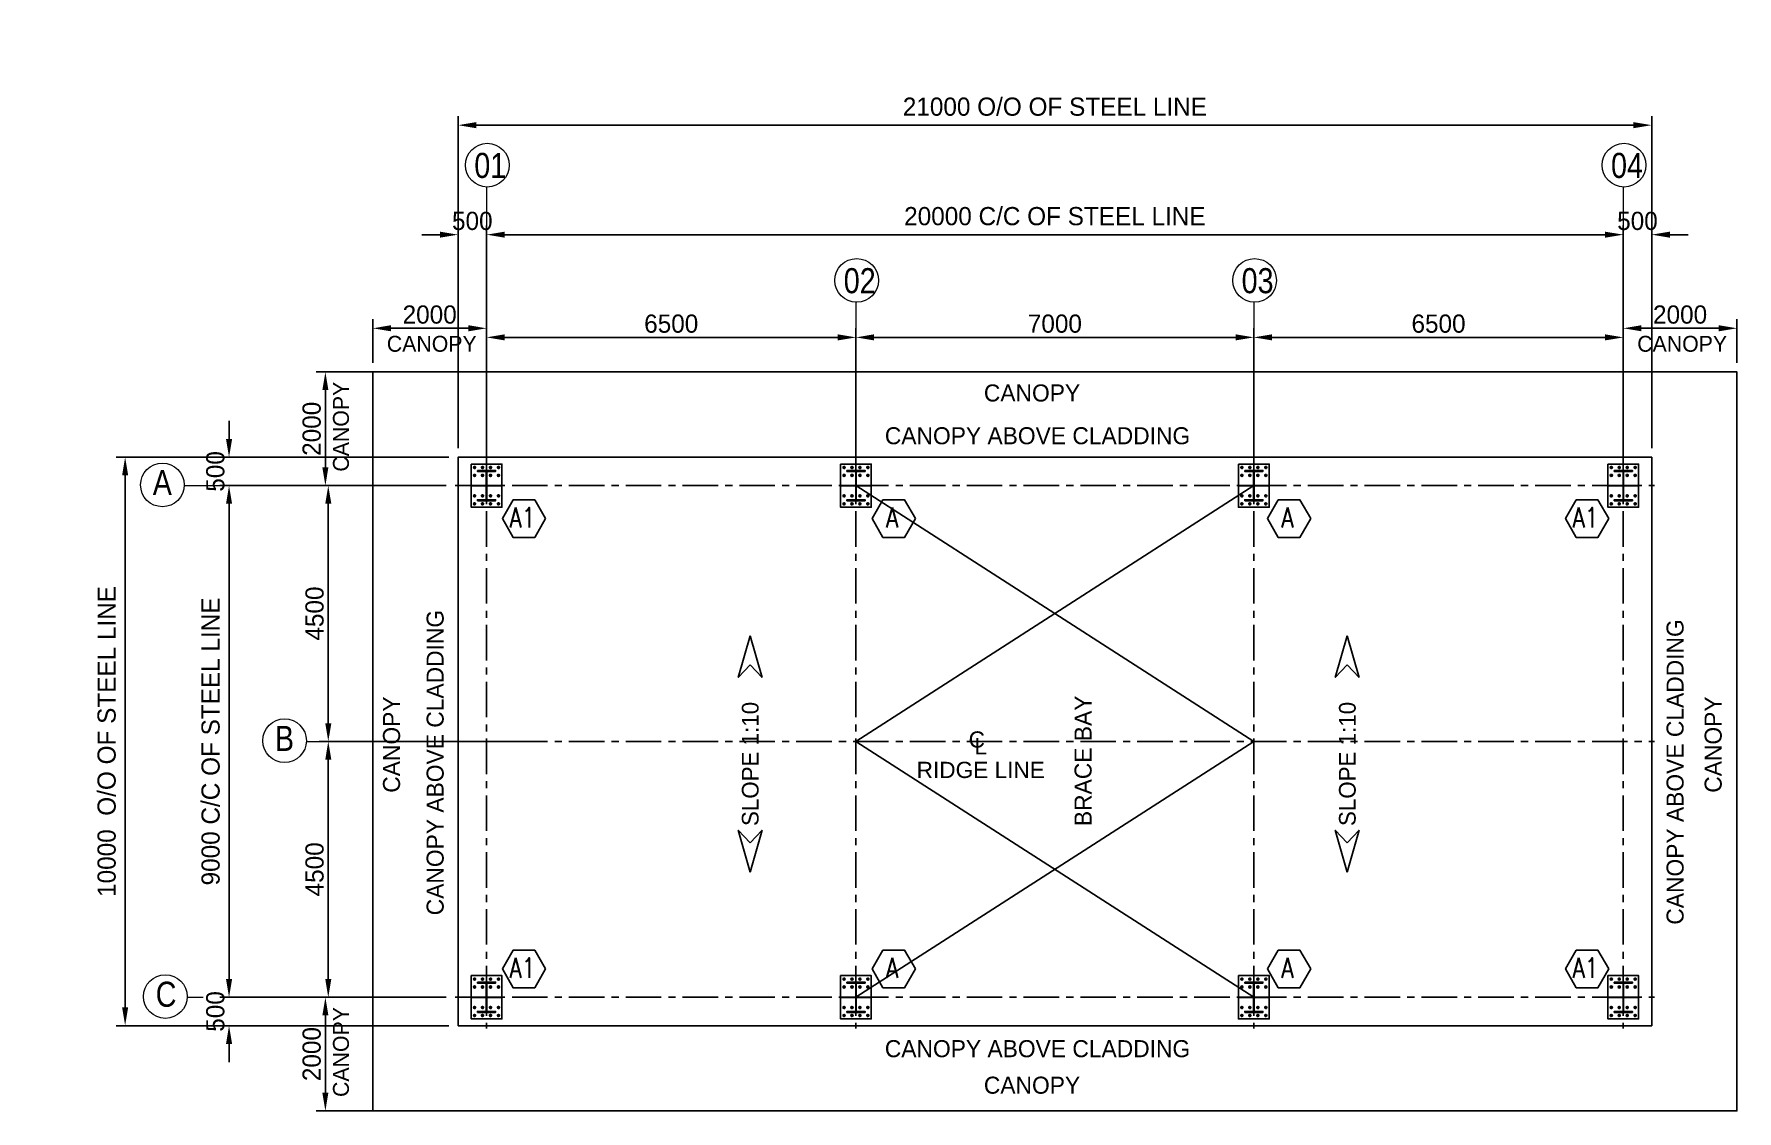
# Model space of a CAD drawing. Header units: millimetres. Extents: x 0 to 1124626, y -157535 to 82123.
# Drawn here: x 356095 to 386056, y -54339 to -35395 of the extents above; entities that cross this region are included whole.
import ezdxf

# ---------------------------------------------------------------- set-up
doc = ezdxf.new("R2010")
doc.units = ezdxf.units.MM
doc.header["$MEASUREMENT"] = 0
for name, pattern in [('CENTER', [2, 1.25, -0.25, 0.25, -0.25]), ('CONTIN', [0]), ('CONTINOUS', [0])]:
    doc.linetypes.add(name, pattern=pattern)
for name, color, linetype, lineweight in [('15', 1, 'CONTIN', 25), ('DIMENSIONS', 7, 'Continuous', 0), ('NOTE', 7, 'Continuous', 25), ('REVISION MARK', 251, 'CONTINOUS', 0)]:
    doc.layers.add(name, color=color, linetype=linetype, lineweight=lineweight)
doc.layers.add('3', color=3, linetype='Continuous')
doc.styles.add('ARIAL NARROW', font='arial.ttf')
doc.styles.add('M.P', font='ARIALN.TTF')
doc.styles.add('RomanS.8', font='romans.shx', dxfattribs={"width": 0.8})
doc.styles.add('TITLE', font='')
doc.styles.get('TITLE').set_extended_font_data('AR CENA')
doc.dimstyles.new('A3-100', dxfattribs={"dimscale": 160, "dimtxt": 2, "dimasz": 2, "dimexe": 1, "dimexo": 1, "dimgap": 0.5, "dimtad": 1, "dimdec": 0, "dimzin": 0, "dimdsep": 46, "dimtxsty": 'TITLE', "dimcen": 2, "dimclrd": 8, "dimclre": 8, "dimclrt": 6, "dimadec": 0, "dimazin": 0, "dimtfac": 1, "dimtdec": 0, "dimtix": 1, "dimtofl": 0, "dimtmove": 1, "dimatfit": 3, "dimldrblk": 'OBLIQUE', "dimfxl": 1, "dimtolj": 1, "dimtzin": 0, "dimarcsym": 0})

msp = doc.modelspace()

# ---------------------------------------------------------------- texts
at = {"lineweight": 0, "style": 'ARIAL NARROW'}
for s, p in [('C', (372538.5268, -47946.8728)), ('L', (372640.1236, -48066.1396)), ('RIDGE LINE', (371623.5521, -48482.0658))]:
    msp.add_text(s, height=285, dxfattribs=at).set_placement(p)
at = {"color": 230, "char_height": 350, "attachment_point": 5, "style": 'RomanS.8'}
for s, insert in [('\\A1;A1', (364685.8034, -43900.7744)), ('\\A1;A', (371191.2975, -43900.7744)), ('\\A1;A', (378146.8675, -43900.7744)), ('\\A1;A1', (383391.1998, -43900.7744)), ('\\A1;A1', (364685.8034, -51822.1608)), ('\\A1;A', (371191.2975, -51822.1608)), ('\\A1;A', (378146.8675, -51822.1608)), ('\\A1;A1', (383391.1998, -51822.1608))]:
    msp.add_mtext(s, dxfattribs=dict(at, insert=insert))
at = {"layer": '15', "color": 6, "lineweight": 25, "style": 'TITLE'}
for p in [(362302.0193, -40983.8287), (384302.0193, -40983.8287)]:
    msp.add_text('CANOPY', height=280, dxfattribs=at).set_placement(p)
for p in [(361634.3858, -43092.7475), (361634.3858, -54093.2369)]:
    msp.add_text('CANOPY', height=280, rotation=90, dxfattribs=at).set_placement(p)
at = {"layer": '15', "color": 7, "lineweight": 25, "style": 'TITLE'}
for p in [(372806.6138, -41858.5361), (372806.6138, -54036.0912)]:
    msp.add_text('CANOPY', height=300, dxfattribs=at).set_placement(p)
at = {"layer": '15', "lineweight": 25, "style": 'TITLE'}
for p in [(371064.3059, -42610.9423), (371064.3059, -53393.6341)]:
    msp.add_text('CANOPY ABOVE CLADDING', height=300, dxfattribs=at).set_placement(p)
for s, height, p in [(' CANOPY ABOVE CLADDING', 300, (363302.0295, -51008.4543)), ('CANOPY ABOVE CLADDING', 300, (385117.757, -51062.6333)), ('SLOPE 1:10 ', 293.76, (368842.7382, -49326.7548)), ('SLOPE 1:10 ', 293.76, (379348.3108, -49326.7548))]:
    msp.add_text(s, height=height, rotation=90, dxfattribs=at).set_placement(p)
at = {"layer": '15', "color": 7, "lineweight": 25, "style": 'TITLE'}
for p in [(362534.7243, -48741.4183), (385787.6867, -48741.4183)]:
    msp.add_text('CANOPY', height=300, rotation=90, dxfattribs=at).set_placement(p)
at = {"layer": '15', "color": 3, "lineweight": 25, "style": 'TITLE'}
msp.add_text('BRACE BAY', height=300, rotation=90, dxfattribs=at).set_placement((374702.1138, -49327.7373))
at = {"layer": 'DIMENSIONS', "color": 3, "lineweight": 9, "ltscale": 0.1, "style": 'M.P'}
for s, height, p in [('01', 441.13429, (363841.2907, -37926.2614)), ('04', 441.13429, (383841.2907, -37926.2614)), ('02', 441.13429, (370341.2907, -39954.0401)), ('03', 441.13429, (377341.2907, -39954.0401)), ('A', 441.1343, (358183.7334, -43505.973)), ('B', 441.1343, (360332.5337, -48006.2177)), ('C', 441.1343, (358235.9168, -52506.4624))]:
    msp.add_text(s, height=height, dxfattribs=at).set_placement(p)

# ---------------------------------------------------------------- blocks, each defined once
blk = doc.blocks.new('*D1158')
at = {"layer": 'DEFPOINTS', "color": 0, "ltscale": 20, "transparency": 16777216}
for p in [(363506, -43339), (359526, -52339), (363506, -52339)]:
    blk.add_point(p, dxfattribs=at)
at = {"layer": 'NOTE', "color": 8, "linetype": 'Continuous', "lineweight": -2, "transparency": 16777216}
for p, q in [((363346, -43339), (359366, -43339)), ((359526, -43659), (359526, -52019))]:
    blk.add_line(p, q, dxfattribs=at)
at = {"layer": 'NOTE', "color": 8, "lineweight": -2, "transparency": 16777216}
blk.add_line((363346, -52339), (359366, -52339), dxfattribs=at)
at = {"layer": 'NOTE', "color": 8, "ltscale": 20, "transparency": 16777216}
for points in [[(359580, -43659), (359473, -43659), (359526, -43339)], [(359473, -52019), (359580, -52019), (359526, -52339)]]:
    blk.add_solid(points, dxfattribs=at)
at = {"layer": 'NOTE', "color": 6, "ltscale": 20, "transparency": 16777216, "insert": (359203, -47839), "char_height": 320, "attachment_point": 5, "rotation": 90, "style": 'TITLE'}
blk.add_mtext('\\A1;9000 C/C OF STEEL LINE', dxfattribs=at)
blk = doc.blocks.new('_Oblique')
at = {"color": 0, "lineweight": -2}
blk.add_line((-0.5, -0.5), (0.5, 0.5), dxfattribs=at)
blk = doc.blocks.new('*D1159')
at = {"layer": 'DEFPOINTS', "color": 0, "ltscale": 20, "transparency": 16777216}
for p in [(384056, -38924), (364056, -43174), (384056, -43174)]:
    blk.add_point(p, dxfattribs=at)
at = {"layer": 'NOTE', "color": 8, "linetype": 'Continuous', "lineweight": -2, "transparency": 16777216}
for p, q in [((364056, -43014), (364056, -38764)), ((364376, -38924), (383736, -38924))]:
    blk.add_line(p, q, dxfattribs=at)
at = {"layer": 'NOTE', "color": 8, "lineweight": -2, "transparency": 16777216}
blk.add_line((384056, -43014), (384056, -38764), dxfattribs=at)
at = {"layer": 'NOTE', "color": 8, "ltscale": 20, "transparency": 16777216}
for points in [[(364376, -38871), (364376, -38977), (364056, -38924)], [(383736, -38977), (383736, -38871), (384056, -38924)]]:
    blk.add_solid(points, dxfattribs=at)
at = {"layer": 'NOTE', "color": 6, "ltscale": 20, "transparency": 16777216, "insert": (374056, -38600), "char_height": 320, "attachment_point": 5, "style": 'TITLE'}
blk.add_mtext('\\A1;20000 C/C OF STEEL LINE', dxfattribs=at)
blk = doc.blocks.new('*D1160')
at = {"layer": 'DEFPOINTS', "color": 0, "ltscale": 20, "transparency": 16777216}
for p in [(370556, -40731), (364056, -43174), (370556, -43174)]:
    blk.add_point(p, dxfattribs=at)
at = {"layer": 'NOTE', "color": 8, "linetype": 'Continuous', "lineweight": -2, "transparency": 16777216}
for p, q in [((364056, -43014), (364056, -40571)), ((364376, -40731), (370236, -40731))]:
    blk.add_line(p, q, dxfattribs=at)
at = {"layer": 'NOTE', "color": 8, "lineweight": -2, "transparency": 16777216}
blk.add_line((370556, -43014), (370556, -40571), dxfattribs=at)
at = {"layer": 'NOTE', "color": 8, "ltscale": 20, "transparency": 16777216}
for points in [[(364376, -40677), (364376, -40784), (364056, -40731)], [(370236, -40784), (370236, -40677), (370556, -40731)]]:
    blk.add_solid(points, dxfattribs=at)
at = {"layer": 'NOTE', "color": 6, "ltscale": 20, "transparency": 16777216, "insert": (367306, -40491), "char_height": 320, "attachment_point": 5, "style": 'TITLE'}
blk.add_mtext('\\A1;6500', dxfattribs=at)
blk = doc.blocks.new('*D1161')
at = {"layer": 'DEFPOINTS', "color": 0, "ltscale": 20, "transparency": 16777216}
for p in [(377556, -40731), (370556, -43174), (377556, -43174)]:
    blk.add_point(p, dxfattribs=at)
at = {"layer": 'NOTE', "color": 8, "linetype": 'Continuous', "lineweight": -2, "transparency": 16777216}
for p, q in [((370556, -43014), (370556, -40571)), ((370876, -40731), (377236, -40731))]:
    blk.add_line(p, q, dxfattribs=at)
at = {"layer": 'NOTE', "color": 8, "lineweight": -2, "transparency": 16777216}
blk.add_line((377556, -43014), (377556, -40571), dxfattribs=at)
at = {"layer": 'NOTE', "color": 8, "ltscale": 20, "transparency": 16777216}
for points in [[(370876, -40677), (370876, -40784), (370556, -40731)], [(377236, -40784), (377236, -40677), (377556, -40731)]]:
    blk.add_solid(points, dxfattribs=at)
at = {"layer": 'NOTE', "color": 6, "ltscale": 20, "transparency": 16777216, "insert": (374056, -40491), "char_height": 320, "attachment_point": 5, "style": 'TITLE'}
blk.add_mtext('\\A1;7000', dxfattribs=at)
blk = doc.blocks.new('*D1162')
at = {"layer": 'DEFPOINTS', "color": 0, "ltscale": 20, "transparency": 16777216}
for p in [(363506, -43339), (361272, -47839), (364906, -47839)]:
    blk.add_point(p, dxfattribs=at)
at = {"layer": 'NOTE', "color": 8, "linetype": 'Continuous', "lineweight": -2, "transparency": 16777216}
for p, q in [((363346, -43339), (361112, -43339)), ((361272, -43659), (361272, -47519))]:
    blk.add_line(p, q, dxfattribs=at)
at = {"layer": 'NOTE', "color": 8, "lineweight": -2, "transparency": 16777216}
blk.add_line((364746, -47839), (361112, -47839), dxfattribs=at)
at = {"layer": 'NOTE', "color": 8, "ltscale": 20, "transparency": 16777216}
for points in [[(361326, -43659), (361219, -43659), (361272, -43339)], [(361219, -47519), (361326, -47519), (361272, -47839)]]:
    blk.add_solid(points, dxfattribs=at)
at = {"layer": 'NOTE', "color": 6, "ltscale": 20, "transparency": 16777216, "insert": (361032, -45589), "char_height": 320, "attachment_point": 5, "rotation": 90, "style": 'TITLE'}
blk.add_mtext('\\A1;4500', dxfattribs=at)
blk = doc.blocks.new('*D1163')
at = {"layer": 'DEFPOINTS', "color": 0, "ltscale": 20, "transparency": 16777216}
for p in [(363506, -47839), (361272, -52339), (363506, -52339)]:
    blk.add_point(p, dxfattribs=at)
at = {"layer": 'NOTE', "color": 8, "linetype": 'Continuous', "lineweight": -2, "transparency": 16777216}
for p, q in [((363346, -47839), (361112, -47839)), ((361272, -48159), (361272, -52019))]:
    blk.add_line(p, q, dxfattribs=at)
at = {"layer": 'NOTE', "color": 8, "lineweight": -2, "transparency": 16777216}
blk.add_line((363346, -52339), (361112, -52339), dxfattribs=at)
at = {"layer": 'NOTE', "color": 8, "ltscale": 20, "transparency": 16777216}
for points in [[(361326, -48159), (361219, -48159), (361272, -47839)], [(361219, -52019), (361326, -52019), (361272, -52339)]]:
    blk.add_solid(points, dxfattribs=at)
at = {"layer": 'NOTE', "color": 6, "ltscale": 20, "transparency": 16777216, "insert": (361032, -50089), "char_height": 320, "attachment_point": 5, "rotation": 90, "style": 'TITLE'}
blk.add_mtext('\\A1;4500', dxfattribs=at)
blk = doc.blocks.new('*D1164')
at = {"layer": 'DEFPOINTS', "color": 0, "ltscale": 20, "transparency": 16777216}
for p in [(384056, -40731), (377556, -43174), (384056, -43174)]:
    blk.add_point(p, dxfattribs=at)
at = {"layer": 'NOTE', "color": 8, "linetype": 'Continuous', "lineweight": -2, "transparency": 16777216}
for p, q in [((377556, -43014), (377556, -40571)), ((377876, -40731), (383736, -40731))]:
    blk.add_line(p, q, dxfattribs=at)
at = {"layer": 'NOTE', "color": 8, "lineweight": -2, "transparency": 16777216}
blk.add_line((384056, -43014), (384056, -40571), dxfattribs=at)
at = {"layer": 'NOTE', "color": 8, "ltscale": 20, "transparency": 16777216}
for points in [[(377876, -40677), (377876, -40784), (377556, -40731)], [(383736, -40784), (383736, -40677), (384056, -40731)]]:
    blk.add_solid(points, dxfattribs=at)
at = {"layer": 'NOTE', "color": 6, "ltscale": 20, "transparency": 16777216, "insert": (380806, -40491), "char_height": 320, "attachment_point": 5, "style": 'TITLE'}
blk.add_mtext('\\A1;6500', dxfattribs=at)
blk = doc.blocks.new('*D1165')
at = {"layer": 'DEFPOINTS', "color": 0, "ltscale": 20, "transparency": 16777216}
for p in [(363506, -52339), (361221, -54339), (363506, -54339)]:
    blk.add_point(p, dxfattribs=at)
at = {"layer": 'NOTE', "color": 8, "linetype": 'Continuous', "lineweight": -2, "transparency": 16777216}
for p, q in [((363346, -52339), (361061, -52339)), ((361221, -52659), (361221, -54019))]:
    blk.add_line(p, q, dxfattribs=at)
at = {"layer": 'NOTE', "color": 8, "lineweight": -2, "transparency": 16777216}
blk.add_line((363346, -54339), (361061, -54339), dxfattribs=at)
at = {"layer": 'NOTE', "color": 8, "ltscale": 20, "transparency": 16777216}
for points in [[(361274, -52659), (361168, -52659), (361221, -52339)], [(361168, -54019), (361274, -54019), (361221, -54339)]]:
    blk.add_solid(points, dxfattribs=at)
at = {"layer": 'NOTE', "color": 6, "ltscale": 20, "transparency": 16777216, "insert": (360981, -53339), "char_height": 320, "attachment_point": 5, "rotation": 90, "style": 'TITLE'}
blk.add_mtext('\\A1;2000', dxfattribs=at)
blk = doc.blocks.new('*D1166')
at = {"layer": 'DEFPOINTS', "color": 0, "ltscale": 20, "transparency": 16777216}
for p in [(364056, -38924), (363556, -42839), (364056, -42789)]:
    blk.add_point(p, dxfattribs=at)
at = {"layer": 'NOTE', "color": 8, "lineweight": -2, "transparency": 16777216}
for p, q in [((363236, -38924), (362916, -38924)), ((363556, -42679), (363556, -38764)), ((364056, -42629), (364056, -38764)), ((364376, -38924), (364696, -38924))]:
    blk.add_line(p, q, dxfattribs=at)
at = {"layer": 'NOTE', "color": 8, "ltscale": 20, "transparency": 16777216}
for points in [[(363236, -38977), (363236, -38871), (363556, -38924)], [(364376, -38871), (364376, -38977), (364056, -38924)]]:
    blk.add_solid(points, dxfattribs=at)
at = {"layer": 'NOTE', "color": 6, "ltscale": 20, "transparency": 16777216, "insert": (363806, -38684), "char_height": 320, "attachment_point": 5, "style": 'TITLE'}
blk.add_mtext('\\A1;500', dxfattribs=at)
blk = doc.blocks.new('*D1167')
at = {"layer": 'DEFPOINTS', "color": 0, "ltscale": 20, "transparency": 16777216}
for p in [(384556, -36998), (363556, -42839), (384556, -42839)]:
    blk.add_point(p, dxfattribs=at)
at = {"layer": 'NOTE', "color": 8, "linetype": 'Continuous', "lineweight": -2, "transparency": 16777216}
for p, q in [((363556, -42679), (363556, -36838)), ((363876, -36998), (384236, -36998))]:
    blk.add_line(p, q, dxfattribs=at)
at = {"layer": 'NOTE', "color": 8, "lineweight": -2, "transparency": 16777216}
blk.add_line((384556, -42679), (384556, -36838), dxfattribs=at)
at = {"layer": 'NOTE', "color": 8, "ltscale": 20, "transparency": 16777216}
for points in [[(363876, -36944), (363876, -37051), (363556, -36998)], [(384236, -37051), (384236, -36944), (384556, -36998)]]:
    blk.add_solid(points, dxfattribs=at)
at = {"layer": 'NOTE', "color": 6, "ltscale": 20, "transparency": 16777216, "insert": (374056, -36674), "char_height": 320, "attachment_point": 5, "style": 'TITLE'}
blk.add_mtext('\\A1;21000 O/O OF STEEL LINE', dxfattribs=at)
blk = doc.blocks.new('*D1168')
at = {"layer": 'DEFPOINTS', "color": 0, "ltscale": 20, "transparency": 16777216}
for p in [(384556, -38924), (384056, -42789), (384556, -42839)]:
    blk.add_point(p, dxfattribs=at)
at = {"layer": 'NOTE', "color": 8, "linetype": 'Continuous', "lineweight": -2, "transparency": 16777216}
for p, q in [((383736, -38924), (383416, -38924)), ((384056, -42629), (384056, -38764)), ((384876, -38924), (385196, -38924))]:
    blk.add_line(p, q, dxfattribs=at)
at = {"layer": 'NOTE', "color": 8, "lineweight": -2, "transparency": 16777216}
blk.add_line((384556, -42679), (384556, -38764), dxfattribs=at)
at = {"layer": 'NOTE', "color": 8, "ltscale": 20, "transparency": 16777216}
for points in [[(383736, -38977), (383736, -38871), (384056, -38924)], [(384876, -38871), (384876, -38977), (384556, -38924)]]:
    blk.add_solid(points, dxfattribs=at)
at = {"layer": 'NOTE', "color": 6, "ltscale": 20, "transparency": 16777216, "insert": (384306, -38684), "char_height": 320, "attachment_point": 5, "style": 'TITLE'}
blk.add_mtext('\\A1;500', dxfattribs=at)
blk = doc.blocks.new('*D1169')
at = {"layer": 'DEFPOINTS', "color": 0, "ltscale": 20, "transparency": 16777216}
for p in [(359526, -42839), (363556, -42839), (363506, -43339)]:
    blk.add_point(p, dxfattribs=at)
at = {"layer": 'NOTE', "color": 8, "linetype": 'Continuous', "lineweight": -2, "transparency": 16777216}
for p, q in [((359526, -42519), (359526, -42199)), ((363346, -43339), (359366, -43339)), ((359526, -43659), (359526, -43979))]:
    blk.add_line(p, q, dxfattribs=at)
at = {"layer": 'NOTE', "color": 8, "lineweight": -2, "transparency": 16777216}
blk.add_line((363396, -42839), (359366, -42839), dxfattribs=at)
at = {"layer": 'NOTE', "color": 8, "ltscale": 20, "transparency": 16777216}
for points in [[(359473, -42519), (359580, -42519), (359526, -42839)], [(359580, -43659), (359473, -43659), (359526, -43339)]]:
    blk.add_solid(points, dxfattribs=at)
at = {"layer": 'NOTE', "color": 6, "ltscale": 20, "transparency": 16777216, "insert": (359286, -43089), "char_height": 320, "attachment_point": 5, "rotation": 90, "style": 'TITLE'}
blk.add_mtext('\\A1;500', dxfattribs=at)
blk = doc.blocks.new('*D1170')
at = {"layer": 'DEFPOINTS', "color": 0, "ltscale": 20, "transparency": 16777216}
for p in [(363506, -52339), (359526, -52839), (363556, -52839)]:
    blk.add_point(p, dxfattribs=at)
at = {"layer": 'NOTE', "color": 8, "linetype": 'Continuous', "lineweight": -2, "transparency": 16777216}
for p, q in [((359526, -52019), (359526, -51699)), ((363346, -52339), (359366, -52339)), ((359526, -53159), (359526, -53479))]:
    blk.add_line(p, q, dxfattribs=at)
at = {"layer": 'NOTE', "color": 8, "lineweight": -2, "transparency": 16777216}
blk.add_line((363396, -52839), (359366, -52839), dxfattribs=at)
at = {"layer": 'NOTE', "color": 8, "ltscale": 20, "transparency": 16777216}
for points in [[(359473, -52019), (359580, -52019), (359526, -52339)], [(359580, -53159), (359473, -53159), (359526, -52839)]]:
    blk.add_solid(points, dxfattribs=at)
at = {"layer": 'NOTE', "color": 6, "ltscale": 20, "transparency": 16777216, "insert": (359286, -52589), "char_height": 320, "attachment_point": 5, "rotation": 90, "style": 'TITLE'}
blk.add_mtext('\\A1;500', dxfattribs=at)
blk = doc.blocks.new('*D1171')
at = {"layer": 'DEFPOINTS', "color": 0, "ltscale": 20, "transparency": 16777216}
for p in [(357698, -42839), (363556, -42839), (363556, -52839)]:
    blk.add_point(p, dxfattribs=at)
at = {"layer": 'NOTE', "color": 8, "lineweight": -2, "transparency": 16777216}
blk.add_line((363396, -42839), (357538, -42839), dxfattribs=at)
at = {"layer": 'NOTE', "color": 8, "linetype": 'Continuous', "lineweight": -2, "transparency": 16777216}
for p, q in [((357698, -52519), (357698, -43159)), ((363396, -52839), (357538, -52839))]:
    blk.add_line(p, q, dxfattribs=at)
at = {"layer": 'NOTE', "color": 8, "ltscale": 20, "transparency": 16777216}
for points in [[(357751, -43159), (357645, -43159), (357698, -42839)], [(357645, -52519), (357751, -52519), (357698, -52839)]]:
    blk.add_solid(points, dxfattribs=at)
at = {"layer": 'NOTE', "color": 6, "ltscale": 20, "transparency": 16777216, "insert": (357374, -47839), "char_height": 320, "attachment_point": 5, "rotation": 90, "style": 'TITLE'}
blk.add_mtext('\\A1;10000  O/O OF STEEL LINE', dxfattribs=at)
blk = doc.blocks.new('A$C3ec6fb8c')
at = {"color": 1, "linetype": 'CENTER'}
blk.add_line((0, 285), (0, -285), dxfattribs=at)
at = {"color": 6, "linetype": 'CONTINOUS'}
for points in [[(-4, 4), (-270, 4), (-270, -4), (-4, -4)], [(4, 4), (270, 4), (270, -4), (4, -4)]]:
    blk.add_lwpolyline(points, close=True, dxfattribs=at)
at = {"color": 4, "linetype": 'CONTINOUS'}
blk.add_lwpolyline([(-4, 250), (4, 250), (4, -250), (-4, -250)], close=True, dxfattribs=at)
at = {"layer": '3', "color": 2, "linetype": 'CONTINOUS', "ltscale": 2500}
blk.add_lwpolyline([(-270, 380), (270, 380), (270, -380), (-270, -380)], close=True, dxfattribs=at)
at = {"layer": '3', "color": 4, "linetype": 'CONTINOUS', "ltscale": 2500}
for points in [[(-160, 266), (160, 266), (160, 250), (-160, 250)], [(-160, -266), (160, -266), (160, -250), (-160, -250)]]:
    blk.add_lwpolyline(points, close=True, dxfattribs=at)
at = {"layer": '3', "color": 3, "linetype": 'CONTINOUS', "ltscale": 2500}
for centre in [(-210, 320), (-70, 320), (70, 320), (210, 320), (-210, 180), (-70, 180), (70, 180), (210, 180), (-210, -180), (-70, -180), (70, -180), (210, -180), (-210, -320), (-70, -320), (70, -320), (210, -320)]:
    blk.add_circle(centre, 18, dxfattribs=at)
at = {"layer": 'REVISION MARK', "color": 1, "linetype": 'CENTER'}
for p, q in [((-182, 320), (-238, 320)), ((-210, 348), (-210, 292)), ((-42, 320), (-98, 320)), ((-70, 348), (-70, 292)), ((98, 320), (42, 320)), ((70, 348), (70, 292)), ((238, 320), (182, 320)), ((210, 348), (210, 292)), ((-182, 180), (-238, 180)), ((-210, 152), (-210, 208)), ((-42, 180), (-98, 180)), ((-70, 152), (-70, 208)), ((98, 180), (42, 180)), ((70, 152), (70, 208)), ((238, 180), (182, 180)), ((210, 152), (210, 208)), ((-182, -180), (-238, -180)), ((-210, -152), (-210, -208)), ((-210, -348), (-210, -292)), ((-42, -180), (-98, -180)), ((-70, -152), (-70, -208)), ((-70, -348), (-70, -292)), ((98, -180), (42, -180)), ((70, -152), (70, -208)), ((70, -348), (70, -292)), ((238, -180), (182, -180)), ((210, -152), (210, -208)), ((210, -348), (210, -292)), ((-182, -320), (-238, -320)), ((-42, -320), (-98, -320)), ((98, -320), (42, -320)), ((238, -320), (182, -320))]:
    blk.add_line(p, q, dxfattribs=at)
blk = doc.blocks.new('*D1172')
at = {"layer": 'DEFPOINTS', "color": 0, "ltscale": 20, "transparency": 16777216}
for p in [(361221, -41339), (363506, -41339), (363506, -43339)]:
    blk.add_point(p, dxfattribs=at)
at = {"layer": 'NOTE', "color": 8, "lineweight": -2, "transparency": 16777216}
blk.add_line((363346, -41339), (361061, -41339), dxfattribs=at)
at = {"layer": 'NOTE', "color": 8, "linetype": 'Continuous', "lineweight": -2, "transparency": 16777216}
for p, q in [((361221, -43019), (361221, -41659)), ((363346, -43339), (361061, -43339))]:
    blk.add_line(p, q, dxfattribs=at)
at = {"layer": 'NOTE', "color": 8, "ltscale": 20, "transparency": 16777216}
for points in [[(361274, -41659), (361168, -41659), (361221, -41339)], [(361168, -43019), (361274, -43019), (361221, -43339)]]:
    blk.add_solid(points, dxfattribs=at)
at = {"layer": 'NOTE', "color": 6, "ltscale": 20, "transparency": 16777216, "insert": (360981, -42339), "char_height": 320, "attachment_point": 5, "rotation": 90, "style": 'TITLE'}
blk.add_mtext('\\A1;2000', dxfattribs=at)
blk = doc.blocks.new('*D1173')
at = {"layer": 'DEFPOINTS', "color": 0, "ltscale": 20, "transparency": 16777216}
for p in [(364056, -40571), (362056, -41339), (364056, -41339)]:
    blk.add_point(p, dxfattribs=at)
at = {"layer": 'NOTE', "color": 8, "linetype": 'Continuous', "lineweight": -2, "transparency": 16777216}
for p, q in [((362056, -41179), (362056, -40411)), ((362376, -40571), (363736, -40571))]:
    blk.add_line(p, q, dxfattribs=at)
at = {"layer": 'NOTE', "color": 8, "lineweight": -2, "transparency": 16777216}
blk.add_line((364056, -41179), (364056, -40411), dxfattribs=at)
at = {"layer": 'NOTE', "color": 8, "ltscale": 20, "transparency": 16777216}
for points in [[(362376, -40517), (362376, -40624), (362056, -40571)], [(363736, -40624), (363736, -40517), (364056, -40571)]]:
    blk.add_solid(points, dxfattribs=at)
at = {"layer": 'NOTE', "color": 6, "ltscale": 20, "transparency": 16777216, "insert": (363056, -40331), "char_height": 320, "attachment_point": 5, "style": 'TITLE'}
blk.add_mtext('\\A1;2000', dxfattribs=at)
blk = doc.blocks.new('*D1174')
at = {"layer": 'DEFPOINTS', "color": 0, "ltscale": 20, "transparency": 16777216}
for p in [(386056, -40571), (384056, -41339), (386056, -41339)]:
    blk.add_point(p, dxfattribs=at)
at = {"layer": 'NOTE', "color": 8, "linetype": 'Continuous', "lineweight": -2, "transparency": 16777216}
for p, q in [((384056, -41179), (384056, -40411)), ((384376, -40571), (385736, -40571))]:
    blk.add_line(p, q, dxfattribs=at)
at = {"layer": 'NOTE', "color": 8, "lineweight": -2, "transparency": 16777216}
blk.add_line((386056, -41179), (386056, -40411), dxfattribs=at)
at = {"layer": 'NOTE', "color": 8, "ltscale": 20, "transparency": 16777216}
for points in [[(384376, -40517), (384376, -40624), (384056, -40571)], [(385736, -40624), (385736, -40517), (386056, -40571)]]:
    blk.add_solid(points, dxfattribs=at)
at = {"layer": 'NOTE', "color": 6, "ltscale": 20, "transparency": 16777216, "insert": (385056, -40331), "char_height": 320, "attachment_point": 5, "style": 'TITLE'}
blk.add_mtext('\\A1;2000', dxfattribs=at)

# ---------------------------------------------------------------- dimensions: what is measured, and where the dimension line sits
at = {"layer": 'NOTE'}
for base, p1, p2, text, picture, middle in [((384556.2561, -36997.5518), (363556.2561, -42838.5106), (384556.2561, -42838.5106), '<> O/O OF STEEL LINE', '*D1167', (374056.2561, -36673.7423)), ((384056.2561, -38923.8728), (364056.2561, -43174.2553), (384056.2561, -43174.2553), '<> C/C OF STEEL LINE', '*D1159', (374056.2561, -38600.0632))]:
    dim = msp.add_linear_dim(base=base, p1=p1, p2=p2, text=text, dimstyle='A3-100', override={"dimfxl": 100, "dimfxlon": 1}, dxfattribs=at)
    dim.commit()
    dim.dimension.update_dxf_attribs({"geometry": picture, "text_midpoint": middle})
dim = msp.add_linear_dim(base=(364056.2561, -38923.8728), p1=(363556.2561, -42838.5106), p2=(364056.2561, -42788.5106), dimstyle='A3-100', dxfattribs=at)
dim.commit()
dim.dimension.update_dxf_attribs({"geometry": '*D1166', "text_midpoint": (363806.2561, -38683.8728)})
for base, p1, p2, picture, middle in [((384556.2561, -38923.8728), (384056.2561, -42788.5106), (384556.2561, -42838.5106), '*D1168', (384306.2561, -38683.8728)), ((364056.2561, -40570.5135), (362056.2561, -41338.5106), (364056.2561, -41338.5106), '*D1173', (363056.2561, -40330.5135)), ((386056.2561, -40570.5135), (384056.2561, -41338.5106), (386056.2561, -41338.5106), '*D1174', (385056.2561, -40330.5135)), ((370556.2561, -40730.5135), (364056.2561, -43174.2553), (370556.2561, -43174.2553), '*D1160', (367306.2561, -40490.5135)), ((377556.2561, -40730.5135), (370556.2561, -43174.2553), (377556.2561, -43174.2553), '*D1161', (374056.2561, -40490.5135)), ((384056.2561, -40730.5135), (377556.2561, -43174.2553), (384056.2561, -43174.2553), '*D1164', (380806.2561, -40490.5135))]:
    dim = msp.add_linear_dim(base=base, p1=p1, p2=p2, dimstyle='A3-100', override={"dimfxl": 100, "dimfxlon": 1}, dxfattribs=at)
    dim.commit()
    dim.dimension.update_dxf_attribs({"geometry": picture, "text_midpoint": middle})
for base, p1, p2, angle, picture, middle in [((361221.0706, -41338.5106), (363506.2561, -43338.5106), (363506.2561, -41338.5106), 270, '*D1172', (360981.0706, -42338.5106)), ((359526.3118, -42838.5106), (363506.2561, -43338.5106), (363556.2561, -42838.5106), 90, '*D1169', (359286.3118, -43088.5106)), ((361272.3392, -47838.7553), (363506.2561, -43338.5106), (364906.0271, -47838.7553), 90, '*D1162', (361032.3392, -45588.633)), ((361272.3392, -52339), (363506.2561, -47838.7553), (363506.2561, -52339), 90, '*D1163', (361032.3392, -50088.8777)), ((359526.3118, -52839), (363506.2561, -52339), (363556.2561, -52839), 270, '*D1170', (359286.3118, -52589)), ((361221.0706, -54339), (363506.2561, -52339), (363506.2561, -54339), 90, '*D1165', (360981.0706, -53339))]:
    dim = msp.add_linear_dim(base=base, p1=p1, p2=p2, angle=angle, dimstyle='A3-100', override={"dimfxl": 100, "dimfxlon": 1}, dxfattribs=at)
    dim.commit()
    dim.dimension.update_dxf_attribs({"geometry": picture, "text_midpoint": middle})
for base, p1, p2, text, picture, middle in [((357698.0952, -42838.5106), (363556.2561, -52839), (363556.2561, -42838.5106), '<>  O/O OF STEEL LINE', '*D1171', (357374.2857, -47838.7553)), ((359526.3118, -52339), (363506.2561, -43338.5106), (363506.2561, -52339), '<> C/C OF STEEL LINE', '*D1158', (359202.5023, -47838.7553))]:
    dim = msp.add_linear_dim(base=base, p1=p1, p2=p2, angle=90, text=text, dimstyle='A3-100', override={"dimfxl": 100, "dimfxlon": 1}, dxfattribs=at)
    dim.commit()
    dim.dimension.update_dxf_attribs({"geometry": picture, "text_midpoint": middle})

# ---------------------------------------------------------------- linework, layer by layer
at = {"color": 230}
for points in [[(365096.056, -43919.4909), (364905.7027, -43589.7892), (364524.996, -43589.7892), (364334.6427, -43919.4909), (364524.996, -44249.1925), (364905.7027, -44249.1925)], [(371601.5501, -43919.4909), (371411.1967, -43589.7892), (371030.4901, -43589.7892), (370840.1367, -43919.4909), (371030.4901, -44249.1925), (371411.1967, -44249.1925)], [(378557.12, -43919.4909), (378366.7667, -43589.7892), (377986.06, -43589.7892), (377795.7067, -43919.4909), (377986.06, -44249.1925), (378366.7667, -44249.1925)], [(383801.4523, -43919.4909), (383611.099, -43589.7892), (383230.3923, -43589.7892), (383040.039, -43919.4909), (383230.3923, -44249.1925), (383611.099, -44249.1925)], [(365096.056, -51840.8772), (364905.7027, -51511.1756), (364524.996, -51511.1756), (364334.6427, -51840.8772), (364524.996, -52170.5789), (364905.7027, -52170.5789)], [(371601.5501, -51840.8772), (371411.1967, -51511.1756), (371030.4901, -51511.1756), (370840.1367, -51840.8772), (371030.4901, -52170.5789), (371411.1967, -52170.5789)], [(378557.12, -51840.8772), (378366.7667, -51511.1756), (377986.06, -51511.1756), (377795.7067, -51840.8772), (377986.06, -52170.5789), (378366.7667, -52170.5789)], [(383801.4523, -51840.8772), (383611.099, -51511.1756), (383230.3923, -51511.1756), (383040.039, -51840.8772), (383230.3923, -52170.5789), (383611.099, -52170.5789)]]:
    msp.add_lwpolyline(points, close=True, dxfattribs=at)
at = {"layer": 'DIMENSIONS', "color": 3, "lineweight": 9, "ltscale": 0.1}
for p, q in [((364056.2561, -38085.3989), (364056.2561, -40151.3328)), ((384056.2561, -38085.3989), (384056.2561, -40151.3328)), ((370556.2561, -40113.1776), (370556.2561, -41756.8805)), ((377556.2561, -40113.1776), (377556.2561, -41756.8805)), ((358738.2015, -43338.5106), (360099.3118, -43338.5106)), ((360887.4988, -47838.7553), (361959.4152, -47838.7553)), ((358790.8818, -52339), (359070.0824, -52339))]:
    msp.add_line(p, q, dxfattribs=at)
for centre in [(364069.7468, -37701.2938), (384069.7468, -37701.2938), (370569.7468, -39729.0724), (377569.7468, -39729.0724), (358353.8489, -43325.8559), (360502.6492, -47826.1006), (358406.0323, -52326.3453)]:
    msp.add_circle(centre, 384.342, dxfattribs=at)
at = {"layer": 'NOTE', "color": 1, "linetype": 'CENTER', "ltscale": 500}
for p, q in [((364056.2561, -42788.5106), (364056.2561, -52889)), ((370556.2561, -42788.5106), (370556.2561, -52889)), ((377556.2561, -42788.5106), (377556.2561, -52889)), ((384056.2561, -42788.5106), (384056.2561, -52889)), ((363506.2561, -43338.5106), (384606.2561, -43338.5106)), ((363506.2561, -47838.7553), (384606.2561, -47838.7553)), ((363506.2561, -52339), (384606.2561, -52339))]:
    msp.add_line(p, q, dxfattribs=at)
at = {"layer": 'NOTE', "color": 3}
for p, q in [((370556.2561, -47838.7553), (377556.2561, -43338.5106)), ((377556.2561, -47838.7553), (370556.2561, -43338.5106)), ((370556.2561, -47838.7553), (377556.2561, -52339)), ((377556.2561, -47838.7553), (370556.2561, -52339))]:
    msp.add_line(p, q, dxfattribs=at)
at = {"layer": 'NOTE'}
for p, q in [((368481.4669, -46712.7114), (368692.4118, -45978.6169)), ((368903.3567, -46712.7114), (368692.4118, -45978.6169)), ((378987.0395, -46712.7114), (379197.9844, -45978.6169)), ((379408.9293, -46712.7114), (379197.9844, -45978.6169)), ((368481.4669, -46712.7114), (368692.4118, -46494.0968)), ((368903.3567, -46712.7114), (368692.4118, -46494.0968)), ((378987.0395, -46712.7114), (379197.9844, -46494.0968)), ((379408.9293, -46712.7114), (379197.9844, -46494.0968)), ((368481.4669, -49401.9244), (368692.4118, -50136.0189)), ((368481.4669, -49401.9244), (368692.4118, -49620.5391)), ((368903.3567, -49401.9244), (368692.4118, -50136.0189)), ((368903.3567, -49401.9244), (368692.4118, -49620.5391)), ((378987.0395, -49401.9244), (379197.9844, -50136.0189)), ((378987.0395, -49401.9244), (379197.9844, -49620.5391)), ((379408.9293, -49401.9244), (379197.9844, -50136.0189)), ((379408.9293, -49401.9244), (379197.9844, -49620.5391))]:
    msp.add_line(p, q, dxfattribs=at)
msp.add_lwpolyline([(363506.2561, -41338.5106), (384606.2561, -41338.5106), (386056.2561, -41338.5106), (386056.2561, -54339), (384606.2561, -54339), (363506.2561, -54339), (362056.2561, -54339), (362056.2561, -41338.5106)], close=True, dxfattribs=at)
at = {"layer": 'NOTE', "color": 2}
msp.add_lwpolyline([(363556.2561, -52839), (363556.2561, -42838.5106), (384556.2561, -42838.5106), (384556.2561, -52839)], close=True, dxfattribs=at)
at = {"layer": 'NOTE'}
for points in [[(368481.4669, -46712.7114), (368699.9422, -46501.9009), (368692.4118, -45978.6169), (368481.4669, -46712.7114)], [(368903.3567, -46712.7114), (368684.8815, -46501.9009), (368692.4118, -45978.6169), (368903.3567, -46712.7114)], [(378987.0395, -46712.7114), (379205.5148, -46501.9009), (379197.9844, -45978.6169), (378987.0395, -46712.7114)], [(379408.9293, -46712.7114), (379190.4541, -46501.9009), (379197.9844, -45978.6169), (379408.9293, -46712.7114)], [(368481.4669, -49401.9244), (368699.9422, -49612.7349), (368692.4118, -50136.0189), (368481.4669, -49401.9244)], [(368903.3567, -49401.9244), (368684.8815, -49612.7349), (368692.4118, -50136.0189), (368903.3567, -49401.9244)], [(378987.0395, -49401.9244), (379205.5148, -49612.7349), (379197.9844, -50136.0189), (378987.0395, -49401.9244)], [(379408.9293, -49401.9244), (379190.4541, -49612.7349), (379197.9844, -50136.0189), (379408.9293, -49401.9244)]]:
    msp.add_solid(points, dxfattribs=at)

# ---------------------------------------------------------------- block references
for p in [(364056.2561, -43338.5106), (370556.2561, -43338.5106), (377556.2561, -43338.5106), (384056.2561, -43338.5106), (364056.2561, -52339), (370556.2561, -52339), (377556.2561, -52339), (384056.2561, -52339)]:
    msp.add_blockref('A$C3ec6fb8c', p, dxfattribs=at)

msp.set_redraw_order([(e.dxf.handle, doc.entitydb.next_handle()) for e in msp.query("TEXT MTEXT ATTDEF DIMENSION ARC_DIMENSION")])  # texts and dimensions are drawn at this point

doc.saveas('drawing.dxf')
